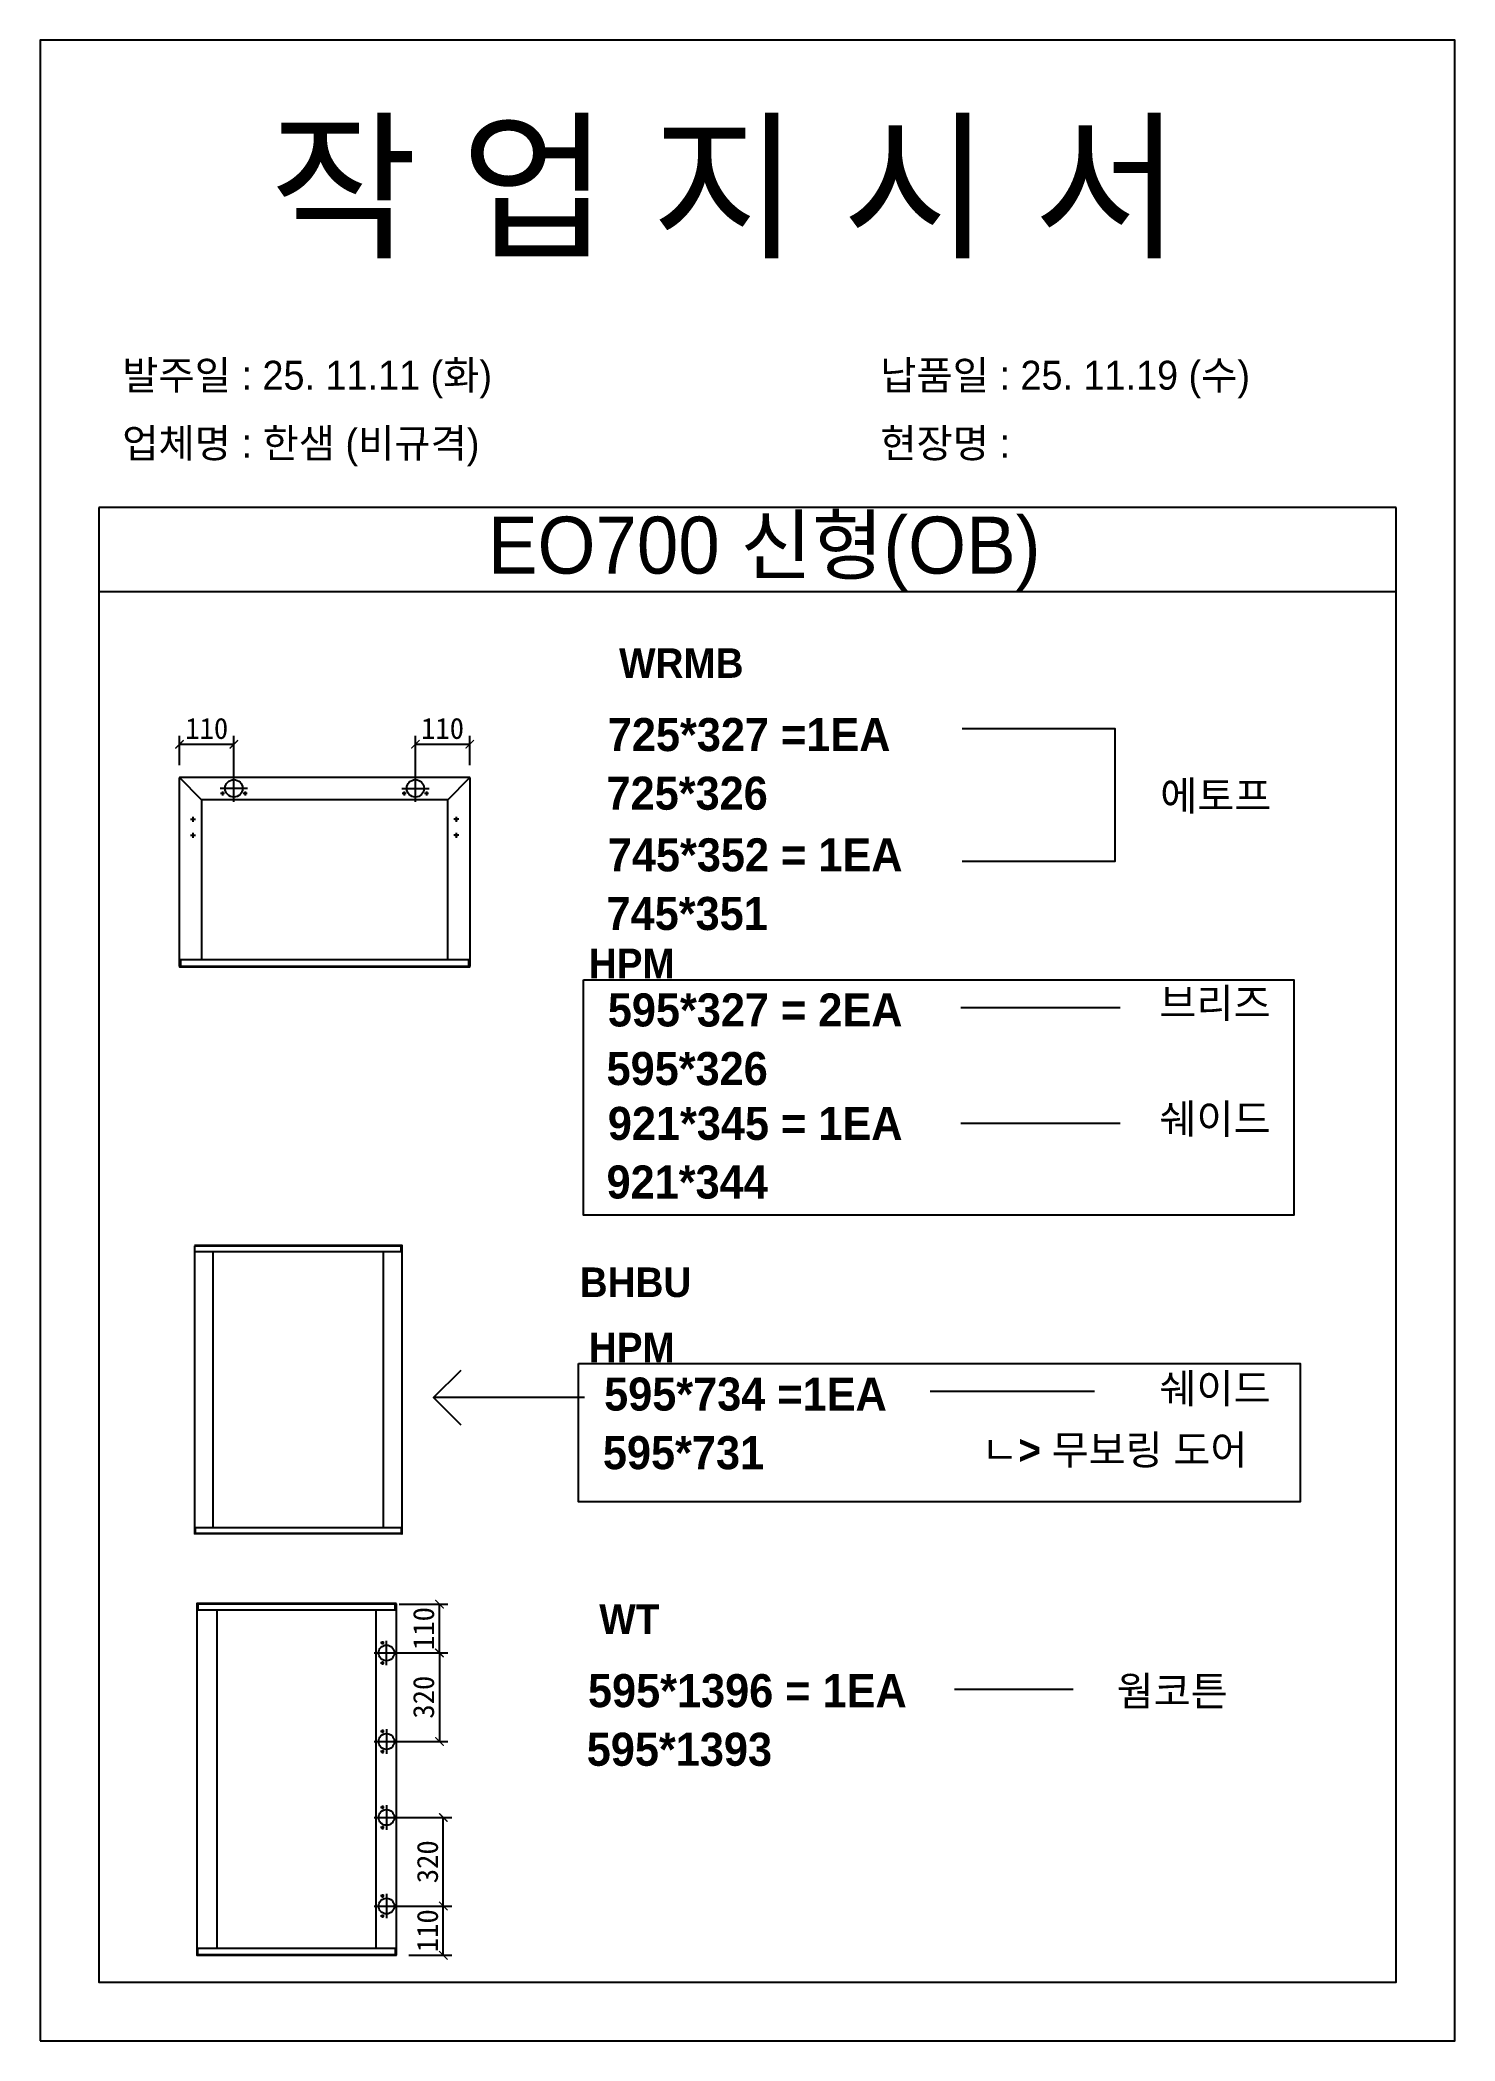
# Model space of a CAD drawing. Header units: millimetres. Extents: x -44117 to 256353, y -2095463 to 65325.
# Drawn here: x 113463 to 115143, y -456981 to -454605 of the extents above; entities that cross this region are included whole.
import ezdxf

# ---------------------------------------------------------------- set-up
doc = ezdxf.new("R2010")
doc.units = ezdxf.units.MM
doc.header["$LTSCALE"] = 10
doc.styles.add('MtX_Gulim', font='')
doc.styles.get('MtX_Gulim').set_extended_font_data('Gulim', bold=True)
doc.dimstyles.new('ISO-25', dxfattribs={"dimtxt": 2.5, "dimasz": 2.5, "dimexe": 1, "dimexo": 1, "dimtad": 1, "dimtxsty": 'Standard', "dimblk": 'ARCHTICK', "dimcen": 2.5, "dimadec": 0, "dimazin": 0, "dimtfac": 1, "dimtmove": 0, "dimatfit": 3, "dimfxl": 0, "dimarcsym": 0})

msp = doc.modelspace()

# ---------------------------------------------------------------- texts
at = {"linetype": 'Continuous', "style": 'MtX_Gulim'}
for s, height, p in [('WRMB', 35.049344, (114150.11689, -455362.72451)), ('725*327 =1EA', 39.2712622, (114136.67768, -455449.69718)), ('에토프', 35.049344, (114792.57777, -455520.24315)), ('745*352 = 1EA', 39.2712622, (114136.67768, -455592.50205)), ('HPM', 35.049344, (114114.20154, -455719.34519)), ('595*327 = 2EA', 39.2712622, (114136.67768, -455776.66017)), ('브리즈', 35.049344, (114791.65606, -455766.3965)), ('921*345 = 1EA', 39.2712622, (114136.67768, -455911.38207)), ('쉐이드', 35.049344, (114791.65606, -455903.95465)), ('BHBU', 35.049344, (114103.34529, -456097.90608)), ('HPM', 35.049344, (114114.20154, -456175.39121)), ('쉐이드', 35.049344, (114791.65606, -456223.99601)), ('595*734 =1EA', 39.2712622, (114132.30166, -456232.78505)), ('ㄴ> 무보링 도어', 35.049344, (114580.03267, -456296.93712)), ('WT', 35.049344, (114126.57738, -456498.00156)), ('595*1396 = 1EA', 39.2712622, (114113.13817, -456584.97422)), ('웜코튼', 35.049344, (114740.88416, -456583.39218))]:
    msp.add_text(s, height=height, dxfattribs=at).set_placement(p)
at = {"color": 242, "linetype": 'Continuous', "true_color": 0xcd2027, "style": 'MtX_Gulim'}
for s, p in [('725*326', (114135.21575, -455519.29694)), ('745*351', (114135.21575, -455662.10181)), ('595*326', (114135.21575, -455846.25994)), ('921*344', (114135.21575, -455980.98184)), ('595*731', (114130.83973, -456302.38482)), ('595*1393', (114111.67624, -456654.57399))]:
    msp.add_text(s, height=39.271262, dxfattribs=at).set_placement(p)
at = {"attachment_point": 1}
for s, width, gutter_width, heights, insert, char_height in [('{\\fGulim|b0|i0|c129|p50;작 업 지 시 서}', 3307.3198183, 12.5, [-155.84554], (113735.35894, -454709.48714), 140), ('\\pt11;{\\fGulim|b0|i0|c129|p50;발주일 : 25. 11.11 (화)}', 3307.3198183, 12.5, [34.50412], (113560.14958, -454986.20756), 34.3), ('{\\fGulim|b0|i0|c129|p50;납품일 : 25. 11.19 (수)}', 3307.3198183, 12.5, [35.09023], (114460.12757, -454986.20756), 34.3), ('{\\fGulim|b0|i0|c129|p50;업체명 : 한샘 (비규격)}', 3307.3198183, 12.5, [36.11279], (113560.14958, -455066.86374), 34.3), ('{\\fGulim|b0|i0|c129|p50;현장명 : }', 3307.3198183, 12.5, [-38.2735], (114460.12757, -455066.86374), 34.3), ('{\\fGulim|b0|i0|c129|p50;EO700 신형(OB)}', 1597.0710432, 6.03612, [-85.06834], (113994.26326, -455171.28425), 67.6045736)]:
    msp.add_mtext_dynamic_manual_height_columns(s, width=width, gutter_width=gutter_width, heights=heights, dxfattribs=dict(at, insert=insert, char_height=char_height))

# ---------------------------------------------------------------- blocks, each defined once
blk = doc.blocks.new('_ArchTick')
at = {"color": 0, "linetype": 'ByBlock', "const_width": 0.15}
blk.add_lwpolyline([(-0.5, -0.5), (0.5, 0.5)], dxfattribs=at)
blk = doc.blocks.new('*D3841')
at = {"color": 0, "lineweight": -2}
for p, q in [((113628.2, -455466.2), (113628.2, -455431.6)), ((113692.7, -455479), (113692.7, -455431.6)), ((113628.2, -455441.6), (113692.7, -455441.6))]:
    blk.add_line(p, q, dxfattribs=at)
at = {"layer": 'Defpoints', "color": 0}
for p in [(113692.7, -455441.6), (113628.2, -455481.2), (113692.7, -455494)]:
    blk.add_point(p, dxfattribs=at)
at = {"color": 0, "lineweight": -2, "xscale": 10, "yscale": 10, "zscale": 10, "rotation": 180}
blk.add_blockref('_ArchTick', (113628.2, -455441.6), dxfattribs=at)
at = {"color": 0, "lineweight": -2, "xscale": 10, "yscale": 10, "zscale": 10}
blk.add_blockref('_ArchTick', (113692.7, -455441.6), dxfattribs=at)
at = {"color": 0, "insert": (113660.5, -455422.9), "char_height": 25, "attachment_point": 5}
blk.add_mtext('110', dxfattribs=at)
blk = doc.blocks.new('*D3842')
at = {"color": 0, "lineweight": -2}
for p, q in [((113908.3, -455479), (113908.3, -455431.6)), ((113972.8, -455466.2), (113972.8, -455431.6)), ((113908.3, -455441.6), (113972.8, -455441.6))]:
    blk.add_line(p, q, dxfattribs=at)
at = {"layer": 'Defpoints', "color": 0}
for p in [(113972.8, -455441.6), (113908.3, -455494), (113972.8, -455481.2)]:
    blk.add_point(p, dxfattribs=at)
at = {"color": 0, "lineweight": -2, "xscale": 10, "yscale": 10, "zscale": 10, "rotation": 180}
blk.add_blockref('_ArchTick', (113908.3, -455441.6), dxfattribs=at)
at = {"color": 0, "lineweight": -2, "xscale": 10, "yscale": 10, "zscale": 10}
blk.add_blockref('_ArchTick', (113972.8, -455441.6), dxfattribs=at)
at = {"color": 0, "insert": (113940.5, -455422.9), "char_height": 25, "attachment_point": 5}
blk.add_mtext('110', dxfattribs=at)
blk = doc.blocks.new('*D3844')
at = {"color": 0, "lineweight": -2}
for p, q in [((113888.9, -456462.7), (113946.8, -456462.7)), ((113936.8, -456520.5), (113936.8, -456462.7)), ((113888.9, -456520.5), (113946.8, -456520.5))]:
    blk.add_line(p, q, dxfattribs=at)
at = {"layer": 'Defpoints', "color": 0}
for p in [(113873.9, -456462.7), (113936.8, -456462.7), (113873.9, -456520.5)]:
    blk.add_point(p, dxfattribs=at)
at = {"color": 0, "lineweight": -2, "xscale": 10, "yscale": 10, "zscale": 10}
for p, rotation in [((113936.8, -456462.7), 90), ((113936.8, -456520.5), 270)]:
    blk.add_blockref('_ArchTick', p, dxfattribs=dict(at, rotation=rotation))
at = {"color": 0, "insert": (113918.1, -456491.6), "char_height": 25, "attachment_point": 5, "rotation": 90}
blk.add_mtext('110', dxfattribs=at)
blk = doc.blocks.new('*D3845')
at = {"color": 0, "lineweight": -2}
for p, q in [((113888.9, -456821.1), (113951.4, -456821.1)), ((113941.4, -456879.6), (113941.4, -456821.1)), ((113900.6, -456879.6), (113951.4, -456879.6))]:
    blk.add_line(p, q, dxfattribs=at)
at = {"layer": 'Defpoints', "color": 0}
for p in [(113873.9, -456821.1), (113941.4, -456821.1), (113885.6, -456879.6)]:
    blk.add_point(p, dxfattribs=at)
at = {"color": 0, "lineweight": -2, "xscale": 10, "yscale": 10, "zscale": 10}
for p, rotation in [((113941.4, -456821.1), 90), ((113941.4, -456879.6), 270)]:
    blk.add_blockref('_ArchTick', p, dxfattribs=dict(at, rotation=rotation))
at = {"color": 0, "insert": (113922.7, -456850.4), "char_height": 25, "attachment_point": 5, "rotation": 90}
blk.add_mtext('110', dxfattribs=at)
blk = doc.blocks.new('*D3846')
at = {"color": 0, "lineweight": -2}
for p, q in [((113888.9, -456715.9), (113951.4, -456715.9)), ((113941.4, -456821.1), (113941.4, -456715.9)), ((113888.9, -456821.1), (113951.4, -456821.1))]:
    blk.add_line(p, q, dxfattribs=at)
at = {"layer": 'Defpoints', "color": 0}
for p in [(113873.9, -456715.9), (113941.4, -456715.9), (113873.9, -456821.1)]:
    blk.add_point(p, dxfattribs=at)
at = {"color": 0, "lineweight": -2, "xscale": 10, "yscale": 10, "zscale": 10}
for p, rotation in [((113941.4, -456715.9), 90), ((113941.4, -456821.1), 270)]:
    blk.add_blockref('_ArchTick', p, dxfattribs=dict(at, rotation=rotation))
at = {"color": 0, "insert": (113922.7, -456768.5), "char_height": 25, "attachment_point": 5, "rotation": 90}
blk.add_mtext('320', dxfattribs=at)
blk = doc.blocks.new('*D3847')
at = {"color": 0, "lineweight": -2}
for p, q in [((113888.9, -456520.5), (113946.8, -456520.5)), ((113936.8, -456520.5), (113936.8, -456625.7)), ((113888.9, -456625.7), (113946.8, -456625.7))]:
    blk.add_line(p, q, dxfattribs=at)
at = {"layer": 'Defpoints', "color": 0}
for p in [(113873.9, -456520.5), (113873.9, -456625.7), (113936.8, -456625.7)]:
    blk.add_point(p, dxfattribs=at)
at = {"color": 0, "lineweight": -2, "xscale": 10, "yscale": 10, "zscale": 10}
for p, rotation in [((113936.8, -456520.5), 90), ((113936.8, -456625.7), 270)]:
    blk.add_blockref('_ArchTick', p, dxfattribs=dict(at, rotation=rotation))
at = {"color": 0, "insert": (113918.1, -456573.1), "char_height": 25, "attachment_point": 5, "rotation": 90}
blk.add_mtext('320', dxfattribs=at)

# ---------------------------------------------------------------- dimensions: what is measured, and where the dimension line sits
for base, p1, p2, picture, middle in [((113692.71675, -455441.6489), (113628.1967, -455481.2293), (113692.71675, -455493.95573), '*D3841', (113660.45673, -455422.8989)), ((113972.78657, -455441.6489), (113908.26653, -455493.95573), (113972.78657, -455481.2293), '*D3842', (113940.52655, -455422.8989))]:
    dim = msp.add_linear_dim(base=base, p1=p1, p2=p2, text='110', dimstyle='ISO-25', override={"dimscale": 10, "dimasz": 1, "dimexo": 1.5, "dimtxsty": 'Standard'})
    dim.commit()
    dim.dimension.update_dxf_attribs({"geometry": picture, "text_midpoint": middle})
dim = msp.add_linear_dim(base=(113936.84142, -456462.69874), p1=(113873.91629, -456520.53582), p2=(113873.91629, -456462.69874), angle=90, text='110', dimstyle='ISO-25', override={"dimscale": 10, "dimasz": 1, "dimexo": 1.5, "dimtxsty": 'Standard'})
dim.commit()
dim.dimension.update_dxf_attribs({"geometry": '*D3844', "text_midpoint": (113936.84142, -456491.61728), "dimtype": 160})
for base, p1, p2, text, picture, middle in [((113936.84142, -456625.71837), (113873.91629, -456520.53583), (113873.91629, -456625.71837), '320', '*D3847', (113918.09142, -456573.1271)), ((113941.41289, -456715.92837), (113873.91629, -456821.11089), (113873.91629, -456715.92837), '320', '*D3846', (113922.66289, -456768.51963)), ((113941.41289, -456821.11089), (113885.55483, -456879.61559), (113873.91629, -456821.11089), '110', '*D3845', (113922.66289, -456850.36324))]:
    dim = msp.add_linear_dim(base=base, p1=p1, p2=p2, angle=90, text=text, dimstyle='ISO-25', override={"dimscale": 10, "dimasz": 1, "dimexo": 1.5, "dimtxsty": 'Standard'})
    dim.commit()
    dim.dimension.update_dxf_attribs({"geometry": picture, "text_midpoint": middle})

# ---------------------------------------------------------------- linework, layer by layer
for p, q in [((115072.55234, -455160.49435), (113532.55234, -455160.49435)), ((115072.55234, -455260.49435), (113532.55234, -455260.49435)), ((113692.71675, -455510.09914), (113692.71675, -455477.81231)), ((113908.26654, -455510.09914), (113908.26654, -455477.81231)), ((113627.90074, -455481.2293), (113627.90074, -455705.56962)), ((113654.24149, -455507.57005), (113627.98743, -455481.02002)), ((113972.78657, -455480.93333), (113628.1967, -455480.93333)), ((113708.86017, -455493.95573), (113676.57334, -455493.95573)), ((113681.7661, -455499.875), (113677.03069, -455499.875)), ((113679.39839, -455497.50729), (113679.39839, -455502.2427)), ((113708.40282, -455499.875), (113703.6674, -455499.875)), ((113706.03511, -455497.50729), (113706.03511, -455502.2427)), ((113892.12312, -455493.95573), (113924.40995, -455493.95573)), ((113897.31589, -455499.875), (113892.58047, -455499.875)), ((113894.94818, -455497.50729), (113894.94818, -455502.2427)), ((113923.9526, -455499.875), (113919.21719, -455499.875)), ((113921.5849, -455497.50729), (113921.5849, -455502.2427)), ((113946.74179, -455507.57005), (113972.99585, -455481.02002)), ((113973.08254, -455705.56962), (113973.08254, -455481.2293)), ((113654.24149, -455507.57005), (113654.24149, -455697.57861)), ((113946.74179, -455507.57005), (113654.24149, -455507.57005)), ((113946.74179, -455696.98668), (113946.74179, -455507.57005)), ((113641.2191, -455530.6552), (113647.13837, -455530.6552)), ((113641.2191, -455549.59686), (113647.13837, -455549.59686)), ((113644.17874, -455527.69556), (113644.17874, -455533.61483)), ((113644.17874, -455546.63723), (113644.17874, -455552.5565)), ((113959.76419, -455530.6552), (113953.84492, -455530.6552)), ((113959.76419, -455549.59686), (113953.84492, -455549.59686)), ((113956.80455, -455527.69556), (113956.80455, -455533.61483)), ((113956.80455, -455546.63723), (113956.80455, -455552.5565)), ((113627.90074, -455696.98668), (113973.08254, -455696.98668)), ((113627.90074, -455705.03689), (113972.78657, -455705.03689)), ((113628.1967, -455705.86559), (113972.78657, -455705.86559)), ((113629.38056, -455696.98668), (113629.38056, -455705.86559)), ((113971.60272, -455705.86559), (113971.60272, -455696.98668)), ((114555.70042, -455753.96735), (114744.95651, -455753.96735)), ((114555.70042, -455891.5255), (114744.95651, -455891.5255)), ((113645.90683, -456037.09361), (113645.90683, -456378.98049)), ((113892.40747, -456037.53634), (113645.90683, -456037.53634)), ((113892.40747, -456044.2265), (113645.90683, -456044.2265)), ((113892.16151, -456036.84764), (113646.15279, -456036.84764)), ((113667.79743, -456043.73457), (113667.79743, -456371.84761)), ((113870.27091, -456371.84761), (113870.27091, -456044.2265)), ((113891.17766, -456044.2265), (113891.17766, -456036.84764)), ((113892.40747, -456378.98049), (113892.40747, -456037.09361)), ((114519.50452, -456209.7627), (114714.59805, -456209.7627)), ((114109.18038, -456217.34135), (113929.72307, -456217.34135)), ((113892.40747, -456371.84761), (113645.90683, -456371.84761)), ((113892.40747, -456378.53777), (113645.90683, -456378.53777)), ((113892.16151, -456379.22646), (113646.15279, -456379.22646)), ((113647.13664, -456379.22646), (113647.13664, -456371.84761)), ((113891.17766, -456371.84761), (113891.17766, -456379.22646)), ((113648.63925, -456462.21943), (113648.63925, -456879.42729)), ((113885.63282, -456462.69874), (113648.63925, -456462.69874)), ((113885.63282, -456469.94169), (113648.63925, -456469.94169)), ((113885.36654, -456461.95314), (113648.90554, -456461.95314)), ((113649.97068, -456461.95314), (113649.97068, -456469.94169)), ((113672.33861, -456469.40912), (113672.33861, -456871.70504)), ((113861.66718, -456871.70504), (113861.66718, -456469.94169)), ((113884.3014, -456469.94169), (113884.3014, -456461.95314)), ((113885.63282, -456879.42729), (113885.63282, -456462.21943)), ((113859.3917, -456520.53582), (113888.44088, -456520.53582)), ((113871.25344, -456508.553), (113866.99288, -456508.553)), ((113869.12316, -456506.42272), (113869.12316, -456510.68328)), ((113873.91629, -456535.06042), (113873.91629, -456506.01124)), ((113871.25344, -456532.51864), (113866.99288, -456532.51864)), ((113869.12316, -456530.38836), (113869.12316, -456534.64892)), ((114548.40236, -456563.71449), (114689.22688, -456563.71449)), ((113871.25344, -456613.73554), (113866.99288, -456613.73554)), ((113869.12316, -456611.60526), (113869.12316, -456615.86582)), ((113873.91629, -456611.19378), (113873.91629, -456640.24296)), ((113859.3917, -456625.71837), (113888.44088, -456625.71837)), ((113871.25344, -456637.70118), (113866.99288, -456637.70118)), ((113869.12316, -456635.5709), (113869.12316, -456639.83146)), ((113871.25344, -456703.94554), (113866.99288, -456703.94554)), ((113869.12316, -456701.81526), (113869.12316, -456706.07582)), ((113873.91629, -456701.40377), (113873.91629, -456730.45295)), ((113859.3917, -456715.92837), (113888.44088, -456715.92837)), ((113871.25344, -456727.91118), (113866.99288, -456727.91118)), ((113869.12316, -456725.7809), (113869.12316, -456730.04146)), ((113871.25344, -456809.12806), (113866.99288, -456809.12806)), ((113869.12316, -456806.99778), (113869.12316, -456811.25834)), ((113873.91629, -456806.5863), (113873.91629, -456835.63548)), ((113859.3917, -456821.1109), (113888.44088, -456821.1109)), ((113871.25344, -456833.0937), (113866.99288, -456833.0937)), ((113869.12316, -456830.96342), (113869.12316, -456835.22398)), ((113885.63282, -456871.70504), (113648.63925, -456871.70504)), ((113885.63282, -456878.94799), (113648.63925, -456878.94799)), ((113885.36654, -456879.69359), (113648.90554, -456879.69359)), ((113649.97068, -456879.69359), (113649.97068, -456871.70504)), ((113884.3014, -456871.70504), (113884.3014, -456879.69359))]:
    msp.add_line(p, q)
for points in [[(113462.55234, -456981.32463), (115142.55234, -456981.32463), (115142.55234, -454605.32463), (113462.55234, -454605.32463)], [(114107.81108, -455721.4398), (114951.16816, -455721.4398), (114951.16816, -456000.633), (114107.81108, -456000.633)], [(114101.7386, -456176.72933), (114958.92121, -456176.72933), (114958.92121, -456341.09947), (114101.7386, -456341.09947)]]:
    msp.add_lwpolyline(points, close=True)
for points in [[(113532.55234, -455160.49435), (113532.55234, -456911.32463), (115072.55234, -456911.32463), (115072.55234, -455160.49435)], [(114557.54382, -455422.71021), (114738.81183, -455422.71021), (114738.81183, -455580.93568), (114557.54382, -455580.93568)], [(113962.47174, -456250.09002), (113929.72307, -456217.34135), (113962.47174, -456184.59269)]]:
    msp.add_lwpolyline(points)
for centre, radius in [((113679.39839, -455499.875), 0.94708), ((113692.71675, -455493.95573), 10.35872), ((113706.03511, -455499.875), 0.94708), ((113894.94818, -455499.875), 0.94708), ((113908.26654, -455493.95573), 10.35872), ((113921.5849, -455499.875), 0.94708), ((113644.17874, -455530.6552), 0.88789), ((113644.17874, -455549.59686), 0.88789), ((113956.80455, -455530.6552), 0.88789), ((113956.80455, -455549.59686), 0.88789), ((113873.91629, -456520.53582), 9.31997), ((113869.12316, -456508.553), 0.85211), ((113869.12316, -456532.51864), 0.85211), ((113873.91629, -456625.71837), 9.31997), ((113869.12316, -456613.73554), 0.85211), ((113869.12316, -456637.70118), 0.85211), ((113873.91629, -456715.92837), 9.31997), ((113869.12316, -456703.94554), 0.85211), ((113869.12316, -456727.91118), 0.85211), ((113869.12316, -456809.12806), 0.85211), ((113873.91629, -456821.1109), 9.31997), ((113869.12316, -456833.0937), 0.85211)]:
    msp.add_circle(centre, radius)
for centre, radius, start, end in [((113628.1967, -455481.2293), 0.29596, 90, 180), ((113972.78657, -455481.2293), 0.29596, 0, 90), ((113628.1967, -455705.56962), 0.29596, 180, 270), ((113972.78657, -455705.56962), 0.29596, 270, 0), ((113892.16151, -456037.09361), 0.24596, 0, 90), ((113646.15279, -456378.9805), 0.24596, 180, 270), ((113892.16151, -456378.9805), 0.24596, 270, 0), ((113648.90554, -456462.21943), 0.26628, 90, 180), ((113885.36654, -456462.21943), 0.26628, 0, 90), ((113648.90554, -456879.4273), 0.26628, 180, 270), ((113885.36654, -456879.4273), 0.26628, 270, 0)]:
    msp.add_arc(centre, radius, start, end)

msp.set_redraw_order([(e.dxf.handle, doc.entitydb.next_handle()) for e in msp.query("TEXT MTEXT ATTDEF DIMENSION ARC_DIMENSION")])  # texts and dimensions are drawn at this point

doc.saveas('drawing.dxf')
